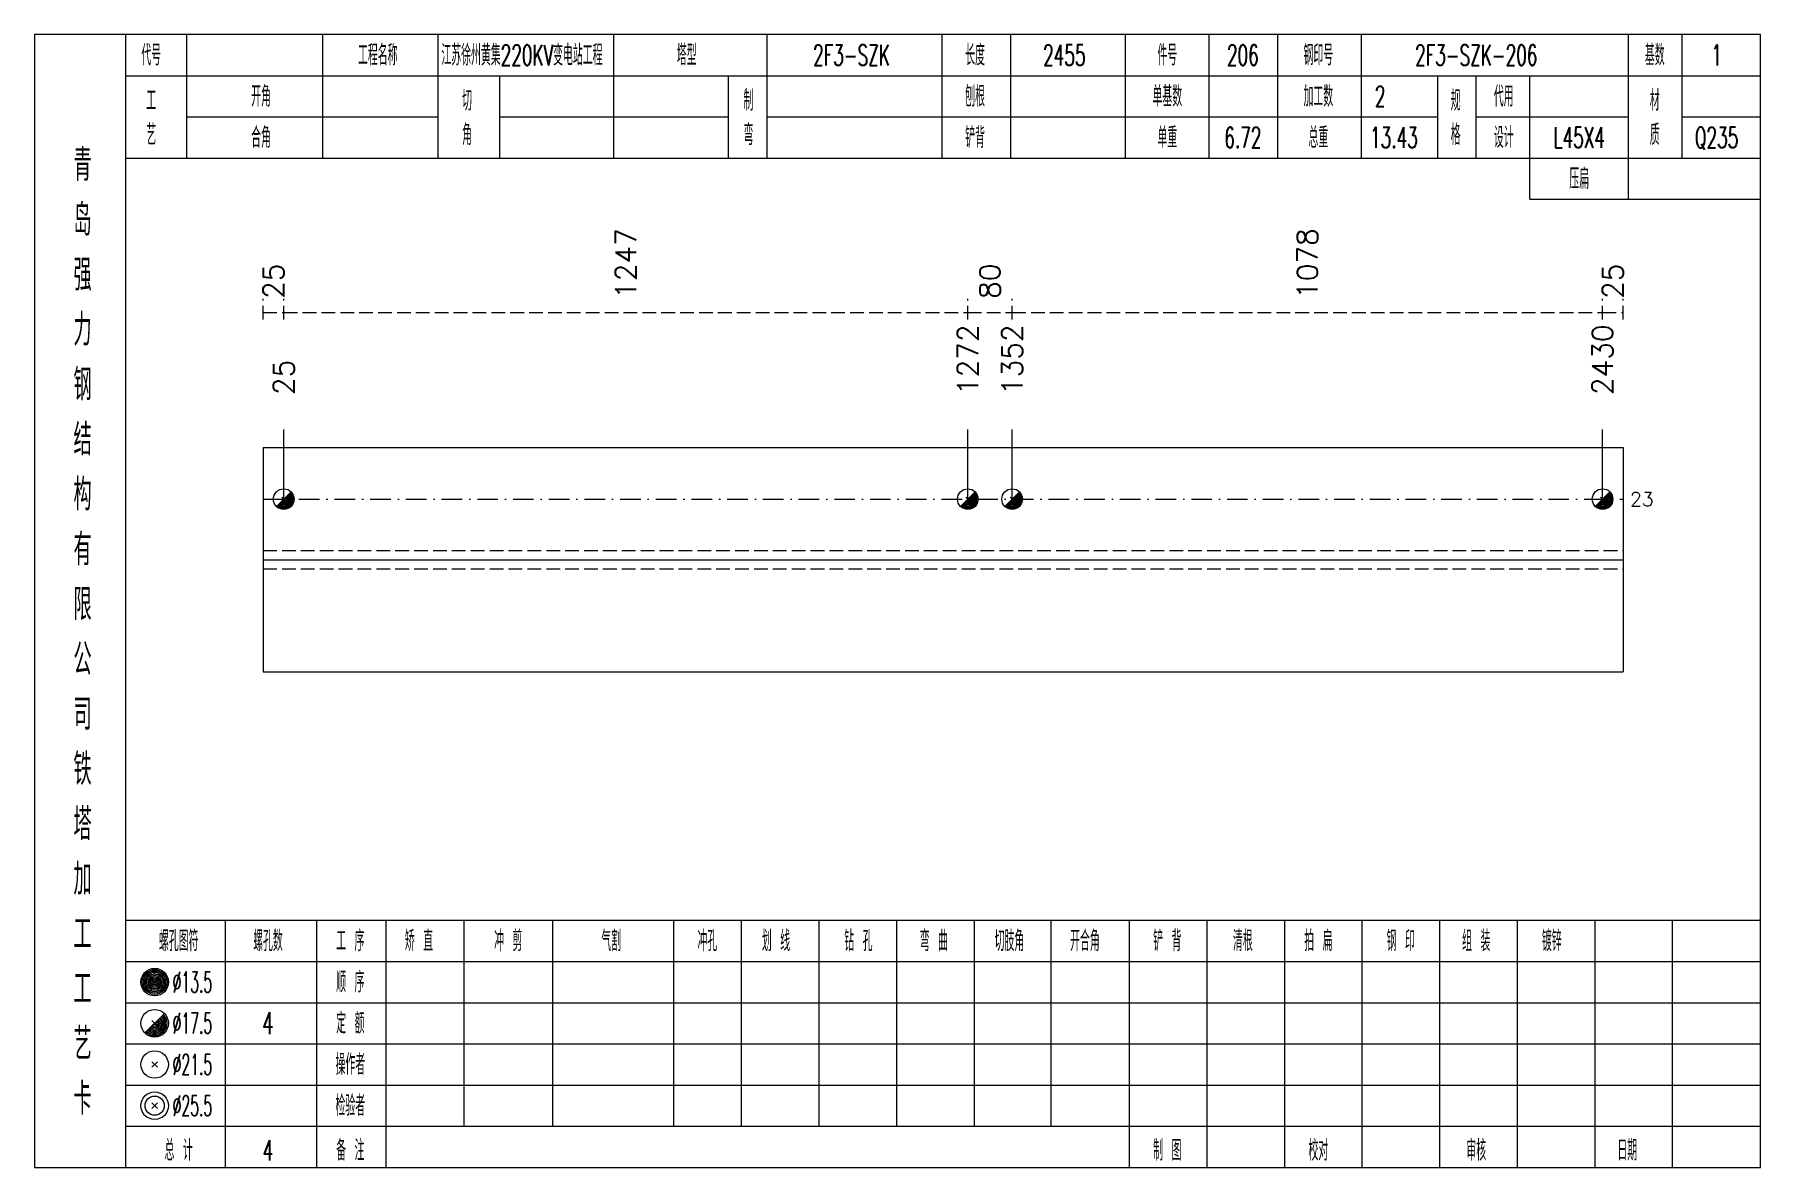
# Model space of a CAD drawing. Extents: x 0 to 4623, y -1159 to 4890.
# Drawn here: x 311.4 to 562.8, y 3600 to 3765 of the extents above; entities that cross this region are included whole.
import ezdxf
from ezdxf.enums import TextEntityAlignment as Align

# ---------------------------------------------------------------- set-up
doc = ezdxf.new("R2010")
doc.units = 0
doc.header["$MEASUREMENT"] = 0
doc.linetypes.add('一点画线', pattern=[5.2, 3, -1, 0.2, -1])
doc.linetypes.add('虚线', pattern=[2.75, 2, -0.75])
doc.layers.get('0').update_dxf_attribs({"linetype": 'CONTINUOUS', "lineweight": 25})
for name, color, linetype, lineweight in [('1', 7, 'CONTINUOUS', 25), ('4', 7, 'CONTINUOUS', 25), ('5', 7, 'CONTINUOUS', 25)]:
    doc.layers.add(name, color=color, linetype=linetype, lineweight=lineweight)
doc.styles.get("Standard").update_dxf_attribs({"font": 'simplex.shx', "width": 0.7, "height": 3, "bigfont": 'gbhzfs.shx'})

msp = doc.modelspace()

# ---------------------------------------------------------------- texts
at = {"color": 8, "linetype": 'Continuous', "lineweight": 9}
for s, p in [('1247', (397.52, 3726.5)), ('1078', (496.798, 3726.5)), ('25', (346.2, 3726.5)), ('80', (450.569, 3726.5)), ('25', (541.3, 3726.5))]:
    msp.add_text(s, height=3, rotation=90, dxfattribs=at).set_placement(p, align=Align.MIDDLE_LEFT)
at = {"color": 7, "linetype": 'Continuous', "lineweight": 13}
for s, p in [('1272', (447.341, 3712.5)), ('1352', (453.796, 3712.5)), ('2430', (539.8, 3712.5)), ('25', (347.7, 3712.5))]:
    msp.add_text(s, height=3, rotation=90, dxfattribs=at).set_placement(p, align=Align.MIDDLE_LEFT)
msp.add_text('23', height=2, dxfattribs=at).set_placement((543.8, 3697.333), align=Align.MIDDLE_LEFT)
at = {"layer": '4', "color": 1, "linetype": 'Continuous', "lineweight": 13}
for s, height, width, p in [('代号', 3, 0.6, (328.4, 3762)), ('工程名称', 3, 0.6, (361.4, 3762)), ('江苏徐州黄集220KV变电站工程', 3, 0.6, (382.4, 3762)), ('塔型', 3, 0.6, (406.4, 3762)), ('2F3-SZK', 3, 0.6, (430.4, 3762)), ('长度', 3, 0.6, (448.4, 3762)), ('2455', 3, 0.6, (461.4, 3762)), ('件号', 3, 0.6, (476.4, 3762)), ('206', 3, 0.6, (487.4, 3762)), ('钢印号', 3, 0.6, (498.4, 3762)), ('2F3-SZK-206', 3, 0.6, (521.4, 3762)), ('基数', 3, 0.6, (547.4, 3762)), ('1', 3, 0.6, (556.4, 3762)), ('工', 3, 0.6, (328.4, 3755.4)), ('开角', 3, 0.6, (344.4, 3756)), ('切', 3, 0.6, (374.4, 3755.4)), ('制', 3, 0.6, (415.4, 3755.4)), ('刨根', 3, 0.6, (448.4, 3756)), ('单基数', 3, 0.6, (476.4, 3756)), ('加工数', 3, 0.6, (498.4, 3756)), ('2', 3, 0.6, (507.4, 3756)), ('规', 3, 0.6, (518.4, 3755.4)), ('代用', 3, 0.6, (525.4, 3756)), ('材', 3, 0.6, (547.4, 3755.4)), ('艺', 3, 0.6, (328.4, 3750.4)), ('合角', 3, 0.6, (344.4, 3750)), ('角', 3, 0.6, (374.4, 3750.4)), ('弯', 3, 0.6, (415.4, 3750.4)), ('铲背', 3, 0.6, (448.4, 3750)), ('单重', 3, 0.6, (476.4, 3750)), ('6.72', 3, 0.6, (487.4, 3750)), ('总重', 3, 0.6, (498.4, 3750)), ('13.43', 3, 0.6, (509.4, 3750)), ('格', 3, 0.6, (518.4, 3750.4)), ('设计', 3, 0.6, (525.4, 3750)), ('L45X4', 3, 0.6, (536.4, 3750)), ('质', 3, 0.6, (547.4, 3750.4)), ('Q235', 3, 0.6, (556.4, 3750)), ('青', 4.6, 0.8, (318.4, 3746)), ('压扁', 3, 0.6, (536.4, 3744)), ('岛', 4.6, 0.8, (318.4, 3738)), ('强', 4.6, 0.8, (318.4, 3730)), ('力', 4.6, 0.8, (318.4, 3722)), ('钢', 4.6, 0.8, (318.4, 3714)), ('结', 4.6, 0.8, (318.4, 3706)), ('构', 4.6, 0.8, (318.4, 3698)), ('有', 4.6, 0.8, (318.4, 3690)), ('限', 4.6, 0.8, (318.4, 3682)), ('公', 4.6, 0.8, (318.4, 3674)), ('司', 4.6, 0.8, (318.4, 3666)), ('铁', 4.6, 0.8, (318.4, 3658)), ('塔', 4.6, 0.8, (318.4, 3650)), ('加', 4.6, 0.8, (318.4, 3642)), ('工', 4.6, 0.8, (318.4, 3634)), ('螺孔图符', 3, 0.6, (332.4, 3633)), ('螺孔数', 3, 0.6, (345.4, 3633)), ('工 序', 3, 0.6, (357.4, 3633)), ('矫 直', 3, 0.6, (367.4, 3633)), ('冲 剪', 3, 0.6, (380.4, 3633)), ('气割', 3, 0.6, (395.4, 3633)), ('冲孔', 3, 0.6, (409.4, 3633)), ('划 线', 3, 0.6, (419.4, 3633)), ('钻 孔', 3, 0.6, (431.4, 3633)), ('弯 曲', 3, 0.6, (442.4, 3633)), ('切肢角', 3, 0.6, (453.4, 3633)), ('开合角', 3, 0.6, (464.4, 3633)), ('铲 背', 3, 0.6, (476.4, 3633)), ('清根', 3, 0.6, (487.4, 3633)), ('拍 扁', 3, 0.6, (498.4, 3633)), ('钢 印', 3, 0.6, (510.4, 3633)), ('组 装', 3, 0.6, (521.4, 3633)), ('镀锌', 3, 0.6, (532.4, 3633)), ('工', 4.6, 0.8, (318.4, 3626)), ('%%C13.5', 3, 0.5, (334.4, 3627)), ('顺 序', 3, 0.6, (357.4, 3627)), ('定 额', 3, 0.6, (357.4, 3621)), ('艺', 4.6, 0.8, (318.4, 3618)), ('%%C17.5', 3, 0.5, (334.4, 3621)), ('4', 3.2, 0.6, (345.4, 3621)), ('%%C21.5', 3, 0.5, (334.4, 3615)), ('操作者', 3, 0.6, (357.4, 3615)), ('卡', 4.6, 0.8, (318.4, 3610)), ('%%C25.5', 3, 0.5, (334.4, 3609)), ('检验者', 3, 0.6, (357.4, 3609)), ('总 计', 3, 0.6, (332.4, 3602.5)), ('4', 3, 0.6, (345.4, 3602.5)), ('备 注', 3, 0.6, (357.4, 3602.5)), ('制 图', 3, 0.6, (476.4, 3602.5)), ('校对', 3, 0.6, (498.4, 3602.5)), ('审核', 3, 0.6, (521.4, 3602.5)), ('日期', 3, 0.6, (543.4, 3602.5))]:
    msp.add_text(s, height=height, dxfattribs=dict(at, width=width)).set_placement(p, align=Align.MIDDLE_CENTER)

# ---------------------------------------------------------------- blocks, each defined once
blk = doc.blocks.new('孔17.5')
at = {"layer": '5', "color": 7, "linetype": 'Continuous', "lineweight": 13}
for p, q in [((-0.707, -0.707), (0.707, 0.707)), ((-0.2, 0.2), (0.2, -0.2))]:
    blk.add_line(p, q, dxfattribs=at)
blk.add_circle((0, 0), 1, dxfattribs=at)
for radius in [0.9, 0.8, 0.7, 0.6, 0.5, 0.4, 0.3, 0.2, 0.1]:
    blk.add_arc((0, 0), radius, 225, 45, dxfattribs=at)

# ---------------------------------------------------------------- linework, layer by layer
at = {"color": 8, "linetype": '虚线', "lineweight": 9}
for p, q in [((344.7, 3723.5), (344.7, 3726.5)), ((347.7, 3723.5), (347.7, 3726.5)), ((347.7, 3723.5), (347.7, 3726.5)), ((447.341, 3723.5), (447.341, 3726.5)), ((447.341, 3723.5), (447.341, 3726.5)), ((453.796, 3723.5), (453.796, 3726.5)), ((453.796, 3723.5), (453.796, 3726.5)), ((539.8, 3723.5), (539.8, 3726.5)), ((539.8, 3723.5), (539.8, 3726.5)), ((542.8, 3723.5), (542.8, 3726.5)), ((344.7, 3724.5), (347.7, 3724.5)), ((347.7, 3724.5), (447.341, 3724.5)), ((447.341, 3724.5), (453.796, 3724.5)), ((453.796, 3724.5), (539.8, 3724.5)), ((539.8, 3724.5), (542.8, 3724.5))]:
    msp.add_line(p, q, dxfattribs=at)
at = {"color": 7, "linetype": 'Continuous', "lineweight": 13}
for p, q in [((347.7, 3697.333), (347.7, 3707.5)), ((447.341, 3697.333), (447.341, 3707.5)), ((453.796, 3697.333), (453.796, 3707.5)), ((539.8, 3697.333), (539.8, 3707.5))]:
    msp.add_line(p, q, dxfattribs=at)
at = {"color": 7, "linetype": 'Continuous', "lineweight": 18}
for p, q in [((344.7, 3704.833), (344.7, 3672.167)), ((344.7, 3704.833), (542.8, 3704.833)), ((542.8, 3704.833), (542.8, 3672.167)), ((344.7, 3688.5), (542.8, 3688.5))]:
    msp.add_line(p, q, dxfattribs=at)
at = {"color": 3, "linetype": '一点画线', "lineweight": 13}
msp.add_line((344.7, 3697.333), (542.8, 3697.333), dxfattribs=at)
at = {"color": 1, "linetype": '虚线', "lineweight": 18}
for p, q in [((344.7, 3689.833), (542.8, 3689.833)), ((344.7, 3687.167), (542.8, 3687.167))]:
    msp.add_line(p, q, dxfattribs=at)
at = {"layer": '1', "color": 7, "linetype": 'Continuous', "lineweight": 18}
msp.add_line((344.7, 3672.167), (542.8, 3672.167), dxfattribs=at)
at = {"layer": '4', "color": 1, "linetype": 'Continuous', "lineweight": 18}
for p, q in [((324.7, 3600), (324.7, 3765)), ((333.6, 3747), (333.6, 3765)), ((353.4, 3747), (353.4, 3765)), ((370.2, 3747), (370.2, 3765)), ((395.8, 3747), (395.8, 3765)), ((418.1, 3747), (418.1, 3765)), ((443.6, 3747), (443.6, 3765)), ((453.6, 3747), (453.6, 3765)), ((470.3, 3747), (470.3, 3765)), ((482.5, 3747), (482.5, 3765)), ((492.5, 3747), (492.5, 3765)), ((504.7, 3747), (504.7, 3765)), ((543.6, 3741), (543.6, 3765)), ((551.4, 3747), (551.4, 3765)), ((324.7, 3759), (562.8, 3759)), ((379.2, 3747), (379.2, 3759)), ((412.5, 3747), (412.5, 3759)), ((515.8, 3747), (515.8, 3759)), ((521.4, 3747), (521.4, 3759)), ((529.2, 3741), (529.2, 3759)), ((333.6, 3753), (370.2, 3753)), ((379.2, 3753), (412.5, 3753)), ((418.1, 3753), (515.8, 3753)), ((521.4, 3753), (543.6, 3753)), ((551.4, 3753), (562.8, 3753)), ((324.7, 3747), (562.8, 3747)), ((529.2, 3741), (562.8, 3741)), ((324.7, 3636), (562.8, 3636)), ((339.2, 3600), (339.2, 3636)), ((352.5, 3600), (352.5, 3636)), ((362.6, 3600), (362.6, 3636)), ((374, 3606), (374, 3636)), ((386.9, 3606), (386.9, 3636)), ((404.5, 3606), (404.5, 3636)), ((414.4, 3606), (414.4, 3636)), ((425.7, 3606), (425.7, 3636)), ((437, 3606), (437, 3636)), ((448.3, 3606), (448.3, 3636)), ((459.5, 3606), (459.5, 3636)), ((470.9, 3606), (470.9, 3636)), ((482.2, 3606), (482.2, 3636)), ((493.5, 3606), (493.5, 3636)), ((504.8, 3606), (504.8, 3636)), ((516.1, 3606), (516.1, 3636)), ((527.4, 3606), (527.4, 3636)), ((538.7, 3606), (538.7, 3636)), ((550, 3606), (550, 3636)), ((324.7, 3630), (562.8, 3630)), ((324.7, 3624), (562.8, 3624)), ((324.7, 3618), (562.8, 3618)), ((324.7, 3612), (562.8, 3612)), ((324.7, 3606), (562.8, 3606)), ((470.9, 3600), (470.9, 3606)), ((482.2, 3600), (482.2, 3606)), ((493.5, 3600), (493.5, 3606)), ((504.8, 3600), (504.8, 3606)), ((516.1, 3600), (516.1, 3606)), ((527.4, 3600), (527.4, 3606)), ((538.7, 3600), (538.7, 3606)), ((550, 3600), (550, 3606))]:
    msp.add_line(p, q, dxfattribs=at)
at = {"layer": '4', "color": 7, "linetype": 'Continuous', "lineweight": 13}
for p, q in [((328.7, 3626.8), (329.1, 3627.2)), ((329.1, 3626.8), (328.7, 3627.2)), ((327.486, 3619.586), (330.314, 3622.414)), ((328.5, 3621.4), (329.3, 3620.6)), ((328.5, 3614.6), (329.3, 3615.4)), ((328.5, 3615.4), (329.3, 3614.6)), ((328.5, 3608.6), (329.3, 3609.4)), ((328.5, 3609.4), (329.3, 3608.6))]:
    msp.add_line(p, q, dxfattribs=at)
at = {"layer": '4', "color": 1, "linetype": 'Continuous', "lineweight": 18}
msp.add_lwpolyline([(311.4, 3765), (311.4, 3600), (562.8, 3600), (562.8, 3765)], close=True, dxfattribs=at)
at = {"layer": '4', "color": 7, "linetype": 'Continuous', "lineweight": 13}
for centre, radius in [((328.9, 3627), 2), ((328.9, 3627), 1.8), ((328.9, 3627), 1.6), ((328.9, 3627), 1.4), ((328.9, 3627), 1.2), ((328.9, 3627), 1), ((328.9, 3627), 0.8), ((328.9, 3627), 0.6), ((328.9, 3627), 0.4), ((328.9, 3627), 0.2), ((328.9, 3621), 2), ((328.9, 3615), 2), ((328.9, 3609), 2), ((328.9, 3609), 1.4)]:
    msp.add_circle(centre, radius, dxfattribs=at)
for radius in [1.8, 1.6, 1.4, 1.2, 1, 0.8, 0.6, 0.4, 0.2]:
    msp.add_arc((328.9, 3621), radius, 225, 45, dxfattribs=at)

# ---------------------------------------------------------------- block references
at = {"color": 7, "linetype": 'Continuous', "lineweight": 13, "xscale": 1.5, "yscale": 1.5, "zscale": 1.5}
for p in [(347.7, 3697.333), (447.341, 3697.333), (453.796, 3697.333), (539.8, 3697.333)]:
    msp.add_blockref('孔17.5', p, dxfattribs=at)

msp.set_redraw_order([(e.dxf.handle, doc.entitydb.next_handle()) for e in msp.query("TEXT MTEXT ATTDEF DIMENSION ARC_DIMENSION")])  # texts and dimensions are drawn at this point

doc.saveas('drawing.dxf')
